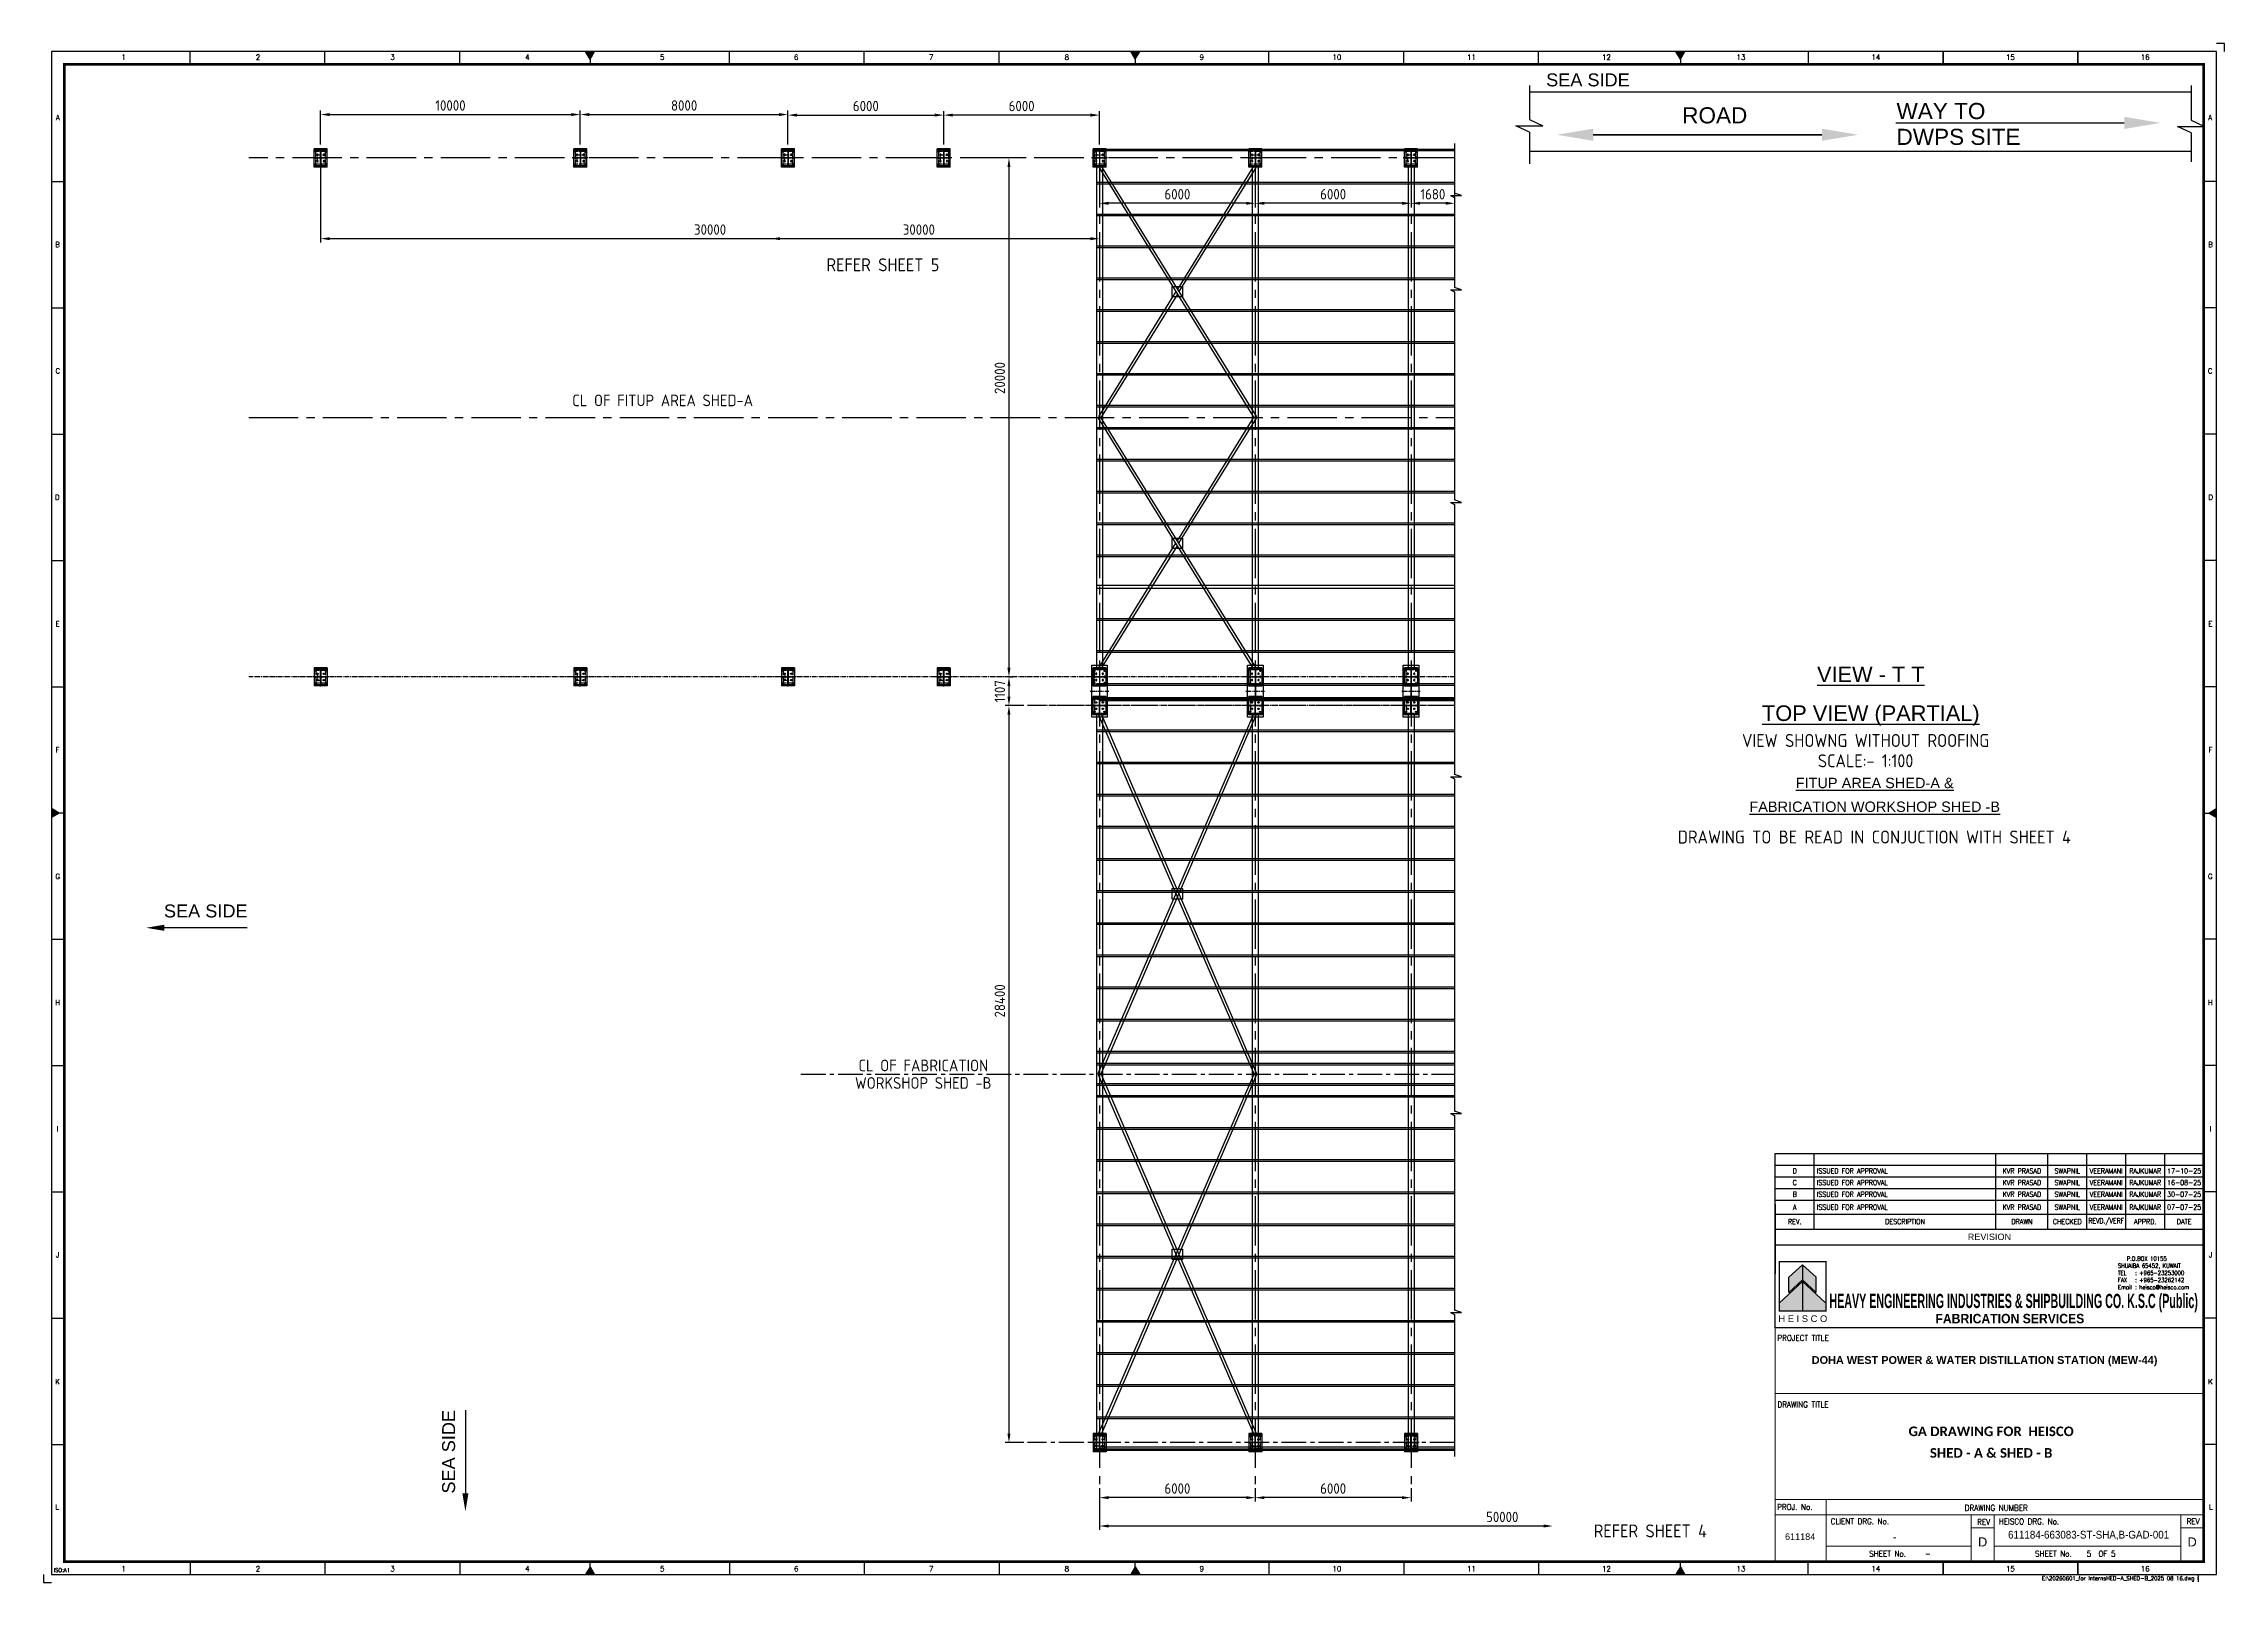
# Model space of a CAD drawing. Header units: millimetres. Extents: x -1055 to 11244, y -20673 to 2560.
# Drawn here: x 3060 to 3900, y 1967 to 2560 of the extents above; entities that cross this region are included whole.
import ezdxf
from ezdxf.enums import TextEntityAlignment as Align

# ---------------------------------------------------------------- set-up
doc = ezdxf.new("R2010")
doc.units = ezdxf.units.MM
doc.linetypes.add('CENTER2', pattern=[28.575, 19.05, -3.175, 3.175, -3.175])
for name, color, linetype in [('BORDER', 6, 'Continuous'), ('HEISCO', 7, 'Continuous'), ('MAIN-1', 7, 'Continuous'), ('MAIN-2', 7, 'Continuous'), ('TABLE', 4, 'Continuous')]:
    doc.layers.add(name, color=color, linetype=linetype)
doc.styles.add('ACISOTS', font='isocp.shx')
doc.styles.add('arial', font='arial.ttf')
doc.styles.add('HEISCO', font='ariblk.ttf')
doc.styles.add('HEISCO.', font='arial.ttf')
doc.styles.add('LOGO', font='ROMANS.SHX')
doc.styles.add('ROMANS', font='romans.shx', dxfattribs={"width": 0.8})
doc.styles.get("Standard").update_dxf_attribs({"font": 'arial.ttf'})
doc.dimstyles.new('ISO-25', dxfattribs={"dimtxt": 4, "dimasz": 3.5, "dimexe": 1.5, "dimexo": 1.5, "dimgap": 1.5, "dimtad": 1, "dimtxsty": 'Standard', "dimcen": 0, "dimadec": 0, "dimazin": 0, "dimtfac": 1, "dimtmove": 0, "dimatfit": 3, "dimfxl": 1, "dimarcsym": 0})

# ---------------------------------------------------------------- blocks, each defined once
blk = doc.blocks.new('A$7E9513BA22FF')
at = {"color": 4}
for p, q in [((0, 670), (0, 653)), ((0, 670), (228, 670)), ((0, 653), (94, 653)), ((0, 80), (94, 80)), ((0, 80), (0, 63)), ((0, 63), (228, 63)), ((108, 639), (108, 94)), ((120, 639), (120, 94)), ((134, 653), (228, 653)), ((134, 80), (228, 80)), ((228, 653), (228, 670)), ((228, 63), (228, 80))]:
    blk.add_line(p, q, dxfattribs=at)
at = {"color": 3, "linetype": 'CENTER2'}
blk.add_line((114, 733), (114, 0), dxfattribs=at)
at = {"color": 4, "extrusion": (0, 0, -1)}
for centre, start, end in [((-94, 639), 90, 180), ((-134, 639), 0, 90), ((-134, 94), 270, 0)]:
    blk.add_arc(centre, 14, start, end, dxfattribs=at)
at = {"color": 4}
blk.add_arc((94, 94), 14, 270, 0, dxfattribs=at)
blk = doc.blocks.new('*D28724')
at = {"color": 0, "lineweight": -2}
blk.add_line((3462.76, 2484.88), (3343.19, 2484.88), dxfattribs=at)
at = {"color": 0}
for points in [[(3343.19, 2485.46), (3343.19, 2484.3), (3339.69, 2484.88)], [(3462.76, 2484.3), (3462.76, 2485.46), (3466.26, 2484.88)]]:
    blk.add_solid(points, dxfattribs=at)
at = {"layer": 'Defpoints', "color": 0}
for p in [(3339.69, 2516), (3466.26, 2487.29), (3339.69, 2484.88)]:
    blk.add_point(p, dxfattribs=at)
at = {"color": 0, "insert": (3396.68, 2488.38), "char_height": 4, "attachment_point": 5, "style": 'ACISOTS'}
blk.add_mtext('30000', dxfattribs=at)
blk = doc.blocks.new('*D28725')
at = {"color": 0, "lineweight": -2}
for p, q in [((3526.26, 2003.43), (3526.26, 1998.22)), ((3582.76, 1999.72), (3529.76, 1999.72)), ((3586.26, 2003.43), (3586.26, 1998.22))]:
    blk.add_line(p, q, dxfattribs=at)
at = {"color": 0}
for points in [[(3529.76, 2000.3), (3529.76, 1999.13), (3526.26, 1999.72)], [(3582.76, 1999.13), (3582.76, 2000.3), (3586.26, 1999.72)]]:
    blk.add_solid(points, dxfattribs=at)
at = {"layer": 'Defpoints', "color": 0}
for p in [(3526.26, 2004.93), (3526.26, 1999.72), (3586.26, 2004.93)]:
    blk.add_point(p, dxfattribs=at)
at = {"color": 0, "insert": (3556.26, 2003.22), "char_height": 4, "attachment_point": 5, "style": 'ACISOTS'}
blk.add_mtext('6000', dxfattribs=at)
blk = doc.blocks.new('*D28726')
at = {"color": 0, "lineweight": -2}
for p, q in [((3466.26, 1999.76), (3466.26, 1998.22)), ((3522.76, 1999.72), (3469.76, 1999.72)), ((3526.26, 1999.76), (3526.26, 1998.22))]:
    blk.add_line(p, q, dxfattribs=at)
at = {"color": 0}
for points in [[(3469.76, 2000.3), (3469.76, 1999.13), (3466.26, 1999.72)], [(3522.76, 1999.13), (3522.76, 2000.3), (3526.26, 1999.72)]]:
    blk.add_solid(points, dxfattribs=at)
at = {"layer": 'Defpoints', "color": 0}
for p in [(3466.26, 2001.26), (3466.26, 1999.72), (3526.26, 2001.26)]:
    blk.add_point(p, dxfattribs=at)
at = {"color": 0, "insert": (3496.26, 2003.22), "char_height": 4, "attachment_point": 5, "style": 'ACISOTS'}
blk.add_mtext('6000', dxfattribs=at)
blk = doc.blocks.new('*D28727')
at = {"color": 0, "lineweight": -2}
for p, q in [((3435.41, 2516), (3429.87, 2516)), ((3431.37, 2512.5), (3431.37, 2319.5)), ((3429.87, 2316), (3429.87, 2316))]:
    blk.add_line(p, q, dxfattribs=at)
at = {"color": 0}
for points in [[(3431.96, 2512.5), (3430.79, 2512.5), (3431.37, 2516)], [(3430.79, 2319.5), (3431.96, 2319.5), (3431.37, 2316)]]:
    blk.add_solid(points, dxfattribs=at)
at = {"layer": 'Defpoints', "color": 0}
for p in [(3436.91, 2516), (3431.37, 2316), (3431.37, 2316)]:
    blk.add_point(p, dxfattribs=at)
at = {"color": 0, "insert": (3427.87, 2431.18), "char_height": 4, "attachment_point": 5, "rotation": 90, "style": 'ACISOTS'}
blk.add_mtext('20000', dxfattribs=at)
blk = doc.blocks.new('*D28728')
at = {"color": 0, "lineweight": -2}
for p, q in [((3437.08, 2304.93), (3429.87, 2304.93)), ((3431.37, 2301.43), (3431.37, 2024.43)), ((3437.08, 2020.93), (3429.87, 2020.93))]:
    blk.add_line(p, q, dxfattribs=at)
at = {"color": 0}
for points in [[(3431.96, 2301.43), (3430.79, 2301.43), (3431.37, 2304.93)], [(3430.79, 2024.43), (3431.96, 2024.43), (3431.37, 2020.93)]]:
    blk.add_solid(points, dxfattribs=at)
at = {"layer": 'Defpoints', "color": 0}
for p in [(3438.58, 2304.93), (3431.37, 2020.93), (3438.58, 2020.93)]:
    blk.add_point(p, dxfattribs=at)
at = {"color": 0, "insert": (3427.87, 2191.15), "char_height": 4, "attachment_point": 5, "rotation": 90, "style": 'ACISOTS'}
blk.add_mtext('28400', dxfattribs=at)
blk = doc.blocks.new('A$7E951EA3323288')
at = {"layer": 'MAIN-1'}
for p, q in [((1, 24), (0, 23)), ((0, 23), (1, 22)), ((2, 26), (1, 24)), ((1, 22), (2, 20)), ((3, 28), (2, 27)), ((2, 27), (2, 26)), ((2, 20), (2, 19)), ((2, 19), (3, 18)), ((4, 29), (3, 28)), ((3, 18), (4, 17)), ((5, 32), (4, 31)), ((4, 31), (4, 29)), ((4, 17), (4, 15)), ((4, 15), (5, 14)), ((6, 33), (5, 32)), ((5, 14), (6, 13)), ((7, 35), (6, 34)), ((6, 34), (6, 33)), ((6, 13), (6, 12)), ((6, 12), (7, 11)), ((8, 36), (7, 35)), ((7, 11), (8, 10)), ((9, 38), (8, 37)), ((8, 37), (8, 36)), ((8, 10), (8, 9)), ((8, 9), (9, 8)), ((10, 40), (9, 38)), ((9, 8), (10, 6)), ((11, 42), (10, 41)), ((10, 41), (10, 40)), ((10, 6), (10, 5)), ((10, 5), (11, 4)), ((12, 43), (11, 42)), ((11, 4), (12, 3)), ((13, 46), (12, 45)), ((12, 45), (12, 43)), ((12, 3), (12, 1)), ((12, 1), (13, 0)), ((15, 46), (13, 46)), ((13, 0), (15, 0)), ((16, 46), (15, 46)), ((15, 0), (16, 0)), ((18, 46), (16, 46)), ((16, 0), (18, 0)), ((19, 46), (18, 46)), ((18, 0), (19, 0)), ((21, 46), (19, 46)), ((19, 0), (21, 0)), ((22, 46), (21, 46)), ((21, 0), (22, 0)), ((23, 46), (22, 46)), ((22, 0), (23, 0)), ((25, 46), (23, 46)), ((23, 0), (25, 0)), ((26, 46), (25, 46)), ((25, 0), (26, 0)), ((27, 46), (26, 46)), ((26, 0), (27, 0)), ((29, 46), (27, 46)), ((27, 0), (29, 0)), ((30, 46), (29, 46)), ((29, 0), (30, 0)), ((31, 46), (30, 46)), ((30, 0), (31, 0)), ((32, 46), (31, 46)), ((31, 0), (32, 0)), ((34, 46), (32, 46)), ((32, 0), (34, 0)), ((35, 46), (34, 46)), ((34, 0), (35, 0)), ((37, 46), (35, 46)), ((35, 0), (37, 0)), ((38, 46), (37, 46)), ((37, 0), (38, 0)), ((40, 46), (38, 46)), ((38, 0), (40, 0)), ((41, 45), (40, 46)), ((40, 0), (41, 1)), ((41, 43), (41, 45)), ((42, 42), (41, 43)), ((41, 3), (42, 4)), ((41, 1), (41, 3)), ((43, 41), (42, 42)), ((42, 4), (43, 5)), ((44, 40), (43, 41)), ((43, 5), (44, 6)), ((44, 38), (44, 40)), ((45, 37), (44, 38)), ((44, 8), (45, 9)), ((44, 6), (44, 8)), ((46, 36), (45, 37)), ((45, 9), (46, 10)), ((46, 35), (46, 36)), ((47, 34), (46, 35)), ((46, 11), (47, 12)), ((46, 10), (46, 11)), ((47, 33), (47, 34)), ((48, 32), (47, 33)), ((47, 13), (48, 14)), ((47, 12), (47, 13)), ((49, 31), (48, 32)), ((48, 14), (49, 15)), ((49, 29), (49, 31)), ((50, 28), (49, 29)), ((49, 17), (50, 18)), ((49, 15), (49, 17)), ((51, 27), (50, 28)), ((50, 18), (51, 19)), ((52, 26), (51, 27)), ((51, 19), (52, 20)), ((52, 24), (52, 26)), ((53, 23), (52, 24)), ((52, 22), (53, 23)), ((52, 20), (52, 22))]:
    blk.add_line(p, q, dxfattribs=at)
for radius, start, end in [(21.2, 0, 180.00002), (21.2, 179.99998, 0), (15, 0, 180.00002), (15, 180.00002, 0), (13.1, 0, 180.00002), (13.1, 179.99998, 0)]:
    blk.add_arc((27, 23), radius, start, end, dxfattribs=at)
at = {"layer": 'MAIN-2'}
for p, q in [((0, 23), (0, 23)), ((13, 46), (13, 46)), ((13, 0), (13, 0)), ((40, 46), (40, 46)), ((40, 0), (40, 0)), ((53, 23), (53, 23))]:
    blk.add_line(p, q, dxfattribs=at)
for radius, start, end in [(21.2, 0, 180.00002), (21.2, 180.00002, 0), (15, 0, 180.00002), (15, 179.99998, 0)]:
    blk.add_arc((27, 23), radius, start, end, dxfattribs=at)
blk = doc.blocks.new('A$7E951EB4E342')
at = {"transparency": 33554687}
h = blk.add_hatch(dxfattribs=at)
h.set_pattern_fill('ANSI31', color=256)
h.set_pattern_definition([(45, (5043.9417, 781.7102), (-2.245064, 2.245064), [])])
h.paths.add_polyline_path([(8, 49.4), (6.3, 49.4), (6.3, 38), (16.7, 38), (16.7, 38.5), (9.4, 38.5, -0.414214), (8, 39.9)])
h.paths.add_polyline_path([(6.3, 26.6), (8, 26.6), (8, 36, -0.414214), (9.4, 37.4), (16.7, 37.4), (16.7, 38), (6.3, 38)])
h.paths.add_polyline_path([(26.7, 38.5), (16.7, 38.5), (16.7, 38), (26.7, 38)])
h.paths.add_polyline_path([(16.7, 37.4), (26.7, 37.4), (26.7, 38), (16.7, 38)])
h.paths.add_polyline_path([(35.9, 38.5), (26.7, 38.5), (26.7, 38), (36.7, 38), (36.7, 38.5)])
h.paths.add_polyline_path([(26.7, 37.4), (35.9, 37.4), (36.7, 37.4), (36.7, 38), (26.7, 38)])
h.paths.add_polyline_path([(37.5, 38.5), (36.7, 38.5), (36.7, 38), (46.7, 38), (46.7, 38.5)])
h.paths.add_polyline_path([(36.7, 37.4), (37.5, 37.4), (46.7, 37.4), (46.7, 38), (36.7, 38)])
h.paths.add_polyline_path([(56.7, 38.5), (46.7, 38.5), (46.7, 38), (56.7, 38)])
h.paths.add_polyline_path([(46.7, 37.4), (56.7, 37.4), (56.7, 38), (46.7, 38)])
h.paths.add_polyline_path([(63.9, 38.5), (56.7, 38.5), (56.7, 38), (67, 38), (67, 49.4), (65.3, 49.4), (65.3, 39.9, -0.414214)])
h.paths.add_polyline_path([(65.3, 26.6), (67, 26.6), (67, 38), (56.7, 38), (56.7, 37.4), (63.9, 37.4, -0.414214), (65.3, 36)])
h.paths.add_polyline_path([(2.9, 7.8), (11.4, 7.8), (11.4, 0), (2.9, 0)], flags=9)
h.paths.add_polyline_path([(17.4, 7.8), (25.9, 7.8), (25.9, 0.2), (17.4, 0.2)], flags=9)
for p, q in [((1.7, 63), (1.7, 13)), ((71.7, 63), (1.7, 63)), ((71.7, 13), (1.7, 13)), ((4.7, 63), (4.7, 13)), ((6.3, 63), (6.3, 13)), ((35.9, 52), (35.9, 38.5)), ((37.5, 52), (35.9, 52)), ((35.9, 37.4), (35.9, 24)), ((37.5, 24), (35.9, 24)), ((37.5, 52), (37.5, 38.5)), ((37.5, 37.4), (37.5, 24)), ((67, 63), (67, 13)), ((68.6, 63), (68.6, 13)), ((71.7, 63), (71.7, 13))]:
    blk.add_line(p, q)
at = {"color": 3, "linetype": 'CENTER2'}
for p, q in [((63.6, 57), (9.7, 57)), ((63.6, 19), (9.7, 19)), ((12.3, 59), (12.3, 17)), ((27.1, 50.5), (21.9, 50.5)), ((51.4, 25.5), (21.9, 25.5)), ((24.5, 22.4), (24.5, 53.6)), ((39.3, 57), (34.1, 57)), ((39.3, 19), (34.1, 19)), ((36.7, 68.8), (36.7, 7.2)), ((46.2, 50.5), (51.4, 50.5)), ((46.2, 25.5), (51.4, 25.5)), ((48.8, 47.9), (48.8, 53.1)), ((48.8, 22.9), (48.8, 28.1)), ((58.4, 57), (63.6, 57)), ((58.4, 19), (63.6, 19)), ((61, 59), (61, 17))]:
    blk.add_line(p, q, dxfattribs=at)
for centre in [(12.3, 57), (12.3, 19), (24.5, 50.5), (24.5, 25.5), (36.7, 57), (36.7, 19), (48.8, 50.5), (48.8, 25.5), (61, 57), (61, 19)]:
    blk.add_circle(centre, 1.65)
at = {"xscale": 0.1, "yscale": 0.1, "zscale": 0.1, "rotation": 90}
blk.add_blockref('A$7E9513BA22FF', (73.3, 26.6), dxfattribs=at)
at = {"xscale": 0.1, "yscale": 0.1, "zscale": 0.1}
for p in [(9.6, 54.7), (9.6, 16.7), (21.8, 48.2), (21.8, 23.2), (34, 54.7), (34, 16.7), (46.2, 48.2), (46.2, 23.2), (58.3, 54.7), (58.3, 16.7)]:
    blk.add_blockref('A$7E951EA3323288', p, dxfattribs=at)
blk = doc.blocks.new('A$7E951EC212A2CA')
at = {"color": 3, "linetype": 'CENTER2'}
for p, q in [((0, 35.8), (211.6, 35.8)), ((105.8, 0), (105.8, 71.6))]:
    blk.add_line(p, q, dxfattribs=at)
blk.add_line((5.8, 65.8), (205.8, 65.8))
at = {"color": 6}
blk.add_line((205.8, 65.8), (205.8, 5.8), dxfattribs=at)
blk.add_lwpolyline([(205.8, 5.8), (5.8, 5.8), (5.8, 65.8), (205.8, 65.8)], close=True, dxfattribs=at)
blk = doc.blocks.new('A$7E951EC24B142')
for p, q in [((15.5, 60.8), (85.5, 60.8)), ((15.5, 60.8), (15.5, 10.8)), ((85.5, 10.8), (15.5, 10.8)), ((18.5, 10.8), (18.5, 60.8)), ((20.1, 10.8), (20.1, 60.8)), ((49.7, 49.8), (49.7, 36.4)), ((51.3, 49.8), (49.7, 49.8)), ((49.7, 35.2), (49.7, 21.8)), ((51.3, 21.8), (49.7, 21.8)), ((51.3, 49.8), (51.3, 36.4)), ((51.3, 35.2), (51.3, 21.8)), ((80.8, 10.8), (80.8, 60.8)), ((82.4, 10.8), (82.4, 60.8)), ((85.5, 60.8), (85.5, 10.8)), ((126.2, 60.8), (126.2, 10.8)), ((126.2, 60.8), (196.2, 60.8)), ((196.2, 10.8), (126.2, 10.8)), ((129.2, 10.8), (129.2, 60.8)), ((130.8, 10.8), (130.8, 60.8)), ((160.4, 49.8), (160.4, 36.4)), ((162, 49.8), (160.4, 49.8)), ((160.4, 35.2), (160.4, 21.8)), ((162, 21.8), (160.4, 21.8)), ((162, 49.8), (162, 36.4)), ((162, 35.2), (162, 21.8)), ((191.5, 10.8), (191.5, 60.8)), ((193.1, 10.8), (193.1, 60.8)), ((196.2, 60.8), (196.2, 10.8))]:
    blk.add_line(p, q)
at = {"color": 3, "linetype": 'CENTER2'}
for p, q in [((77.4, 16.8), (23.5, 16.8)), ((40.9, 48.3), (35.7, 48.3)), ((53.1, 54.8), (47.9, 54.8)), ((53.1, 16.8), (47.9, 16.8)), ((50.5, 66.6), (50.5, 5)), ((60, 48.3), (65.2, 48.3)), ((60, 23.3), (65.2, 23.3)), ((62.6, 45.7), (62.6, 50.9)), ((62.6, 20.7), (62.6, 25.9)), ((72.2, 54.8), (77.4, 54.8)), ((72.2, 16.8), (77.4, 16.8)), ((139.4, 54.8), (134.2, 54.8)), ((139.4, 16.8), (134.2, 16.8)), ((134.2, 16.8), (188.1, 16.8)), ((151.6, 48.3), (146.4, 48.3)), ((151.6, 23.3), (146.4, 23.3)), ((149, 45.7), (149, 50.9)), ((149, 20.7), (149, 25.9)), ((158.6, 54.8), (163.8, 54.8)), ((158.6, 16.8), (163.8, 16.8)), ((161.2, 66.6), (161.2, 5)), ((170.7, 48.3), (175.9, 48.3))]:
    blk.add_line(p, q, dxfattribs=at)
for centre in [(26.1, 54.8), (26.1, 16.8), (38.3, 48.3), (38.3, 23.3), (50.5, 54.8), (50.5, 16.8), (62.6, 48.3), (62.6, 23.3), (74.8, 54.8), (74.8, 16.8), (136.8, 54.8), (136.8, 16.8), (149, 48.3), (149, 23.3), (161.2, 54.8), (161.2, 16.8), (173.3, 48.3), (173.3, 23.3), (185.5, 54.8), (185.5, 16.8)]:
    blk.add_circle(centre, 1.65)
blk.add_blockref('A$7E951EC212A2CA', (0, 0))
at = {"yscale": 0.1, "zscale": 0.1}
for p, xscale, rotation in [((87.1, 24.4), 0.1, 90), ((124.5, 24.4), -0.1, 270)]:
    blk.add_blockref('A$7E9513BA22FF', p, dxfattribs=dict(at, xscale=xscale, rotation=rotation))
for p, xscale in [((23.5, 52.5), 0.1), ((23.5, 14.5), 0.1), ((35.6, 46), 0.1), ((35.6, 21), 0.1), ((47.8, 52.5), 0.1), ((47.8, 14.5), 0.1), ((60, 46), 0.1), ((60, 21), 0.1), ((72.2, 52.5), 0.1), ((72.2, 14.5), 0.1), ((139.5, 52.5), -0.1), ((139.5, 14.5), -0.1), ((151.6, 46), -0.1), ((151.6, 21), -0.1), ((163.8, 52.5), -0.1), ((163.8, 14.5), -0.1), ((176, 46), -0.1), ((176, 21), -0.1), ((188.2, 52.5), -0.1), ((188.2, 14.5), -0.1)]:
    blk.add_blockref('A$7E951EA3323288', p, dxfattribs=dict(at, xscale=xscale))
blk = doc.blocks.new('*D28729')
at = {"color": 0, "lineweight": -2}
for p, q in [((3586.26, 2510.83), (3586.26, 2497.01)), ((3603.06, 2510.88), (3603.06, 2497.01)), ((3599.56, 2498.51), (3589.76, 2498.51))]:
    blk.add_line(p, q, dxfattribs=at)
at = {"color": 0}
for points in [[(3589.76, 2499.1), (3589.76, 2497.93), (3586.26, 2498.51)], [(3599.56, 2497.93), (3599.56, 2499.1), (3603.06, 2498.51)]]:
    blk.add_solid(points, dxfattribs=at)
at = {"layer": 'Defpoints', "color": 0}
for p in [(3586.26, 2512.33), (3603.06, 2512.38), (3586.26, 2498.51)]:
    blk.add_point(p, dxfattribs=at)
at = {"color": 0, "insert": (3594.66, 2502.01), "char_height": 4, "attachment_point": 5, "style": 'ACISOTS'}
blk.add_mtext('1680', dxfattribs=at)
blk = doc.blocks.new('*D28730')
at = {"color": 0, "lineweight": -2}
for p, q in [((3526.26, 2510.83), (3526.26, 2497.01)), ((3586.26, 2511), (3586.26, 2497.01)), ((3582.76, 2498.51), (3529.76, 2498.51))]:
    blk.add_line(p, q, dxfattribs=at)
at = {"color": 0}
for points in [[(3529.76, 2499.1), (3529.76, 2497.93), (3526.26, 2498.51)], [(3582.76, 2497.93), (3582.76, 2499.1), (3586.26, 2498.51)]]:
    blk.add_solid(points, dxfattribs=at)
at = {"layer": 'Defpoints', "color": 0}
for p in [(3526.26, 2512.33), (3586.26, 2512.5), (3526.26, 2498.51)]:
    blk.add_point(p, dxfattribs=at)
at = {"color": 0, "insert": (3556.26, 2502.01), "char_height": 4, "attachment_point": 5, "style": 'ACISOTS'}
blk.add_mtext('6000', dxfattribs=at)
blk = doc.blocks.new('*D28731')
at = {"color": 0, "lineweight": -2}
for p, q in [((3526.26, 2511), (3526.26, 2497.01)), ((3466.26, 2497.94), (3466.26, 2497.01)), ((3522.76, 2498.51), (3469.76, 2498.51))]:
    blk.add_line(p, q, dxfattribs=at)
at = {"color": 0}
for points in [[(3469.76, 2499.1), (3469.76, 2497.93), (3466.26, 2498.51)], [(3522.76, 2497.93), (3522.76, 2499.1), (3526.26, 2498.51)]]:
    blk.add_solid(points, dxfattribs=at)
at = {"layer": 'Defpoints', "color": 0}
for p in [(3526.26, 2512.5), (3466.26, 2499.44), (3466.26, 2498.51)]:
    blk.add_point(p, dxfattribs=at)
at = {"color": 0, "insert": (3496.26, 2502.01), "char_height": 4, "attachment_point": 5, "style": 'ACISOTS'}
blk.add_mtext('6000', dxfattribs=at)
blk = doc.blocks.new('*D28732')
at = {"color": 0, "lineweight": -2}
for p, q in [((3431.31, 2316), (3432.87, 2316)), ((3431.37, 2312.5), (3431.37, 2308.43)), ((3437.08, 2304.93), (3429.87, 2304.93))]:
    blk.add_line(p, q, dxfattribs=at)
at = {"color": 0}
for points in [[(3431.96, 2312.5), (3430.79, 2312.5), (3431.37, 2316)], [(3430.79, 2308.43), (3431.96, 2308.43), (3431.37, 2304.93)]]:
    blk.add_solid(points, dxfattribs=at)
at = {"layer": 'Defpoints', "color": 0}
for p in [(3429.81, 2316), (3431.37, 2304.93), (3438.58, 2304.93)]:
    blk.add_point(p, dxfattribs=at)
at = {"color": 0, "insert": (3427.87, 2310.46), "char_height": 4, "attachment_point": 5, "rotation": 90, "style": 'ACISOTS'}
blk.add_mtext('1107', dxfattribs=at)
blk = doc.blocks.new('*D28757')
at = {"color": 0, "lineweight": -2}
for p, q in [((3166.26, 2514.5), (3166.26, 2483.38)), ((3462.76, 2484.88), (3169.76, 2484.88))]:
    blk.add_line(p, q, dxfattribs=at)
at = {"color": 0}
for points in [[(3169.76, 2485.46), (3169.76, 2484.3), (3166.26, 2484.88)], [(3462.76, 2484.3), (3462.76, 2485.46), (3466.26, 2484.88)]]:
    blk.add_solid(points, dxfattribs=at)
at = {"layer": 'Defpoints', "color": 0}
for p in [(3166.26, 2516), (3466.26, 2516), (3166.26, 2484.88)]:
    blk.add_point(p, dxfattribs=at)
at = {"color": 0, "insert": (3316.26, 2488.38), "char_height": 4, "attachment_point": 5, "style": 'ACISOTS'}
blk.add_mtext('30000', dxfattribs=at)
blk = doc.blocks.new('*D28758')
at = {"color": 0, "lineweight": -2}
for p, q in [((3466.26, 2003.43), (3466.26, 1987.28)), ((3637.39, 1988.78), (3469.76, 1988.78))]:
    blk.add_line(p, q, dxfattribs=at)
at = {"color": 0}
for points in [[(3469.76, 1989.37), (3469.76, 1988.2), (3466.26, 1988.78)], [(3637.39, 1988.2), (3637.39, 1989.37), (3640.89, 1988.78)]]:
    blk.add_solid(points, dxfattribs=at)
at = {"layer": 'Defpoints', "color": 0}
for p in [(3466.26, 2004.93), (3640.89, 2001.26), (3466.26, 1988.78)]:
    blk.add_point(p, dxfattribs=at)
at = {"color": 0, "insert": (3621.38, 1992.28), "char_height": 4, "attachment_point": 5, "style": 'ACISOTS'}
blk.add_mtext('50000', dxfattribs=at)
blk = doc.blocks.new('*D28759')
at = {"color": 0, "lineweight": -2}
for p, q in [((3166.26, 2521.16), (3166.26, 2534.21)), ((3169.76, 2532.71), (3262.76, 2532.71)), ((3266.26, 2521.16), (3266.26, 2534.21))]:
    blk.add_line(p, q, dxfattribs=at)
at = {"color": 0}
for points in [[(3169.76, 2533.29), (3169.76, 2532.13), (3166.26, 2532.71)], [(3262.76, 2532.13), (3262.76, 2533.29), (3266.26, 2532.71)]]:
    blk.add_solid(points, dxfattribs=at)
at = {"layer": 'Defpoints', "color": 0}
for p in [(3266.26, 2532.71), (3166.26, 2519.66), (3266.26, 2519.66)]:
    blk.add_point(p, dxfattribs=at)
at = {"color": 0, "insert": (3216.26, 2536.21), "char_height": 4, "attachment_point": 5, "style": 'ACISOTS'}
blk.add_mtext('10000', dxfattribs=at)
blk = doc.blocks.new('*D28760')
at = {"color": 0, "lineweight": -2}
for p, q in [((3266.26, 2521.16), (3266.26, 2534.21)), ((3269.76, 2532.71), (3342.76, 2532.71)), ((3346.26, 2521.16), (3346.26, 2534.21))]:
    blk.add_line(p, q, dxfattribs=at)
at = {"color": 0}
for points in [[(3269.76, 2533.29), (3269.76, 2532.13), (3266.26, 2532.71)], [(3342.76, 2532.13), (3342.76, 2533.29), (3346.26, 2532.71)]]:
    blk.add_solid(points, dxfattribs=at)
at = {"layer": 'Defpoints', "color": 0}
for p in [(3346.26, 2532.71), (3266.26, 2519.66), (3346.26, 2519.66)]:
    blk.add_point(p, dxfattribs=at)
at = {"color": 0, "insert": (3306.26, 2536.21), "char_height": 4, "attachment_point": 5, "style": 'ACISOTS'}
blk.add_mtext('8000', dxfattribs=at)
blk = doc.blocks.new('*D28761')
at = {"color": 0, "lineweight": -2}
for p, q in [((3346.26, 2521.16), (3346.26, 2534)), ((3349.76, 2532.5), (3402.76, 2532.5)), ((3406.26, 2521.16), (3406.26, 2534))]:
    blk.add_line(p, q, dxfattribs=at)
at = {"color": 0}
for points in [[(3349.76, 2533.08), (3349.76, 2531.91), (3346.26, 2532.5)], [(3402.76, 2531.91), (3402.76, 2533.08), (3406.26, 2532.5)]]:
    blk.add_solid(points, dxfattribs=at)
at = {"layer": 'Defpoints', "color": 0}
for p in [(3406.26, 2532.5), (3346.26, 2519.66), (3406.26, 2519.66)]:
    blk.add_point(p, dxfattribs=at)
at = {"color": 0, "insert": (3376.26, 2536), "char_height": 4, "attachment_point": 5, "style": 'ACISOTS'}
blk.add_mtext('6000', dxfattribs=at)
blk = doc.blocks.new('*D28762')
at = {"color": 0, "lineweight": -2}
for p, q in [((3406.26, 2521.16), (3406.26, 2534)), ((3462.76, 2532.5), (3409.76, 2532.5)), ((3466.26, 2521.16), (3466.26, 2534))]:
    blk.add_line(p, q, dxfattribs=at)
at = {"color": 0}
for points in [[(3409.76, 2533.08), (3409.76, 2531.91), (3406.26, 2532.5)], [(3462.76, 2531.91), (3462.76, 2533.08), (3466.26, 2532.5)]]:
    blk.add_solid(points, dxfattribs=at)
at = {"layer": 'Defpoints', "color": 0}
for p in [(3406.26, 2532.5), (3406.26, 2519.66), (3466.26, 2519.66)]:
    blk.add_point(p, dxfattribs=at)
at = {"color": 0, "insert": (3436.26, 2536), "char_height": 4, "attachment_point": 5, "style": 'ACISOTS'}
blk.add_mtext('6000', dxfattribs=at)
blk = doc.blocks.new('A$7E96AD131B215')
blk.add_line((0, 1.17), (31.98, 1.17))
blk.add_solid([(31.98, 0), (31.98, 2.33), (38.98, 1.17)])
blk = doc.blocks.new('A$7E96AE2D43B4')
blk.add_line((2.33, 0), (2.33, 88.02))
blk.add_solid([(4.67, 88.02), (0, 88.02), (2.33, 102.02)])
blk = doc.blocks.new('A$7E96AE352B6D')
blk.add_blockref('A$7E96AE2D43B4', (8.37, 14))
at = {"xscale": -1, "rotation": 180}
blk.add_blockref('A$7E96AE2D43B4', (8.37, 102.02), dxfattribs=at)
at = {"color": 130}
blk.add_text('ROAD', height=6.216, rotation=90, dxfattribs=at).set_placement((3.22, 48.23), align=Align.MIDDLE_LEFT)
blk = doc.blocks.new('A1B')
at = {"layer": 'BORDER', "color": 1}
for p, q in [((56.44, 585), (56.44, 590)), ((56.44, 585), (56.44, 590)), ((108.38, 585), (108.38, 590)), ((108.38, 585), (108.38, 590)), ((160.31, 585), (160.31, 590)), ((160.31, 585), (160.31, 590)), ((264.19, 585), (264.19, 590)), ((316.12, 585), (316.12, 590)), ((368.06, 585), (368.06, 590)), ((471.94, 585), (471.94, 590)), ((523.88, 585), (523.88, 590)), ((575.81, 585), (575.81, 590)), ((679.69, 590), (679.69, 585)), ((731.63, 590), (731.63, 585)), ((731.63, 585), (731.63, 590)), ((731.63, 590), (731.63, 585)), ((783.56, 590), (783.56, 585)), ((783.56, 585), (783.56, 590)), ((3, 539.83), (8, 539.83)), ((837, 539.83), (832, 539.83)), ((3, 491.17), (8, 491.17)), ((837, 491.17), (832, 491.17)), ((3, 442.5), (8, 442.5)), ((837, 442.5), (832, 442.5)), ((3, 393.84), (8, 393.84)), ((837, 393.84), (832, 393.84)), ((3, 345.17), (8, 345.17)), ((837, 345.17), (832, 345.17)), ((3, 247.84), (8, 247.84)), ((837, 247.84), (832, 247.84)), ((3, 199.17), (8, 199.17)), ((837, 199.17), (832, 199.17)), ((3, 150.51), (8, 150.51)), ((837, 150.51), (832, 150.51)), ((3, 101.84), (8, 101.84)), ((837, 101.84), (832, 101.84)), ((3, 53.17), (8, 53.17)), ((837, 53.17), (832, 53.17)), ((56.44, 8), (56.44, 3)), ((108.38, 8), (108.38, 3)), ((160.31, 8), (160.31, 3)), ((264.19, 8), (264.19, 3)), ((316.12, 8), (316.12, 3)), ((368.06, 8), (368.06, 3)), ((471.94, 8), (471.94, 3)), ((523.88, 8), (523.88, 3)), ((575.81, 8), (575.81, 3)), ((679.69, 3), (679.69, 8)), ((731.63, 3), (731.63, 8)), ((731.63, 8), (731.63, 3)), ((731.63, 3), (731.63, 8)), ((783.56, 3), (783.56, 8)), ((783.56, 8), (783.56, 3))]:
    blk.add_line(p, q, dxfattribs=at)
at = {"layer": 'BORDER'}
for p, q in [((210.5, 587), (208.77, 590)), ((210.5, 590), (210.5, 585)), ((210.5, 587), (212.23, 590)), ((420.5, 587), (418.77, 590)), ((420.5, 590), (420.5, 585)), ((420.5, 587), (422.23, 590)), ((630.5, 587), (628.77, 590)), ((630.5, 590), (630.5, 585)), ((630.5, 587), (632.23, 590)), ((210.5, 588), (210.5, 585)), ((210.5, 588), (210.5, 585)), ((420.5, 588), (420.5, 585)), ((6, 296.5), (3, 298.23)), ((8, 296.5), (3, 296.5)), ((6, 296.5), (3, 294.77)), ((832, 296.5), (837, 296.5)), ((834, 296.5), (837, 298.23)), ((834, 296.5), (837, 294.77)), ((210.5, 6), (208.77, 3)), ((210.5, 5), (210.5, 8)), ((210.5, 5), (210.5, 8)), ((210.5, 3), (210.5, 8)), ((210.5, 6), (212.23, 3)), ((420.5, 6), (418.77, 3)), ((420.5, 5), (420.5, 8)), ((420.5, 3), (420.5, 8)), ((420.5, 6), (422.23, 3)), ((630.5, 6), (628.77, 3)), ((630.5, 3), (630.5, 8)), ((630.5, 6), (632.23, 3))]:
    blk.add_line(p, q, dxfattribs=at)
blk.add_lwpolyline([(837, 3), (837, 590), (3, 590), (3, 3)], close=True, dxfattribs=at)
at = {"layer": 'BORDER', "color": 1}
for points in [[(840, 590), (840, 593), (837, 593)], [(0, 3), (0, 0), (3, 0)]]:
    blk.add_lwpolyline(points, dxfattribs=at)
at = {"layer": 'BORDER', "const_width": 1}
blk.add_lwpolyline([(8, 8), (832, 8), (832, 585), (8, 585)], close=True, dxfattribs=at)
at = {"layer": 'BORDER'}
for points in [[(212.23, 590), (208.77, 590), (210.5, 587)], [(422.23, 590), (418.77, 590), (420.5, 587)], [(632.23, 590), (628.77, 590), (630.5, 587)], [(3, 298.23), (3, 294.77), (6, 296.5)], [(837, 298.23), (837, 294.77), (834, 296.5)], [(212.23, 3), (208.77, 3), (210.5, 6)], [(422.23, 3), (418.77, 3), (420.5, 6)], [(632.23, 3), (628.77, 3), (630.5, 6)]]:
    blk.add_solid(points, dxfattribs=at)
at = {"color": 11, "insert": (830.38, 1.34), "char_height": 1.5, "width": 401.355, "attachment_point": 6, "style": 'ROMANS'}
blk.add_mtext('{\\W1;\\C1;E:\\20260601_for Interns\\SHED-A_SHED-B_2025 08 16.dwg }', dxfattribs=at)
at = {"layer": 'BORDER', "color": 1, "style": 'ROMANS'}
for s, height, p in [('1', 2, (30.81, 586.75)), ('2', 2, (82.56, 586.75)), ('3', 2, (134.41, 586.75)), ('4', 2, (186.37, 586.75)), ('5', 2, (238.32, 586.75)), ('6', 2, (289.89, 586.75)), ('7', 2, (341.88, 586.75)), ('8', 2, (394.13, 586.75)), ('9', 2, (446.1, 586.75)), ('10', 2, (498.13, 586.75)), ('11', 2, (549.97, 586.75)), ('12', 2, (601.96, 586.75)), ('13', 2, (653.79, 586.75)), ('14', 2, (705.77, 586.75)), ('15', 2, (757.56, 586.75)), ('16', 2, (809.48, 586.75)), ('A', 2, (5.48, 563.52)), ('A', 2, (834.52, 563.52)), ('B', 2, (5.35, 514.55)), ('B', 2, (834.65, 514.55)), ('C', 2, (5.49, 465.84)), ('C', 2, (834.51, 465.84)), ('D', 2, (5.25, 417.17)), ('D', 2, (834.75, 417.17)), ('E', 2, (5.39, 368.4)), ('E', 2, (834.61, 368.4)), ('F', 2, (5.34, 319.81)), ('F', 2, (834.66, 319.81)), ('G', 2, (5.44, 271.07)), ('G', 2, (834.56, 271.07)), ('H', 2, (5.43, 222.46)), ('H', 2, (834.57, 222.46)), ('I', 2, (5.31, 173.82)), ('I', 2, (834.69, 173.82)), ('J', 2, (5.33, 125.23)), ('J', 2, (834.67, 125.23)), ('K', 2, (5.38, 76.36)), ('K', 2, (834.62, 76.36)), ('L', 2, (5.2, 28.07)), ('L', 2, (834.8, 28.07)), ('ISO:A1', 1.5, (7.03, 4)), ('1', 2, (30.81, 4.25)), ('2', 2, (82.56, 4.25)), ('3', 2, (134.41, 4.25)), ('4', 2, (186.37, 4.25)), ('5', 2, (238.32, 4.25)), ('6', 2, (289.89, 4.25)), ('7', 2, (341.88, 4.25)), ('8', 2, (394.13, 4.25)), ('9', 2, (446.1, 4.25)), ('10', 2, (498.13, 4.25)), ('11', 2, (549.97, 4.25)), ('12', 2, (601.96, 4.25)), ('13', 2, (653.79, 4.25)), ('14', 2, (705.77, 4.25)), ('15', 2, (757.56, 4.25)), ('16', 2, (809.48, 4.25))]:
    blk.add_text(s, height=height, dxfattribs=at).set_placement(p, align=Align.CENTER)
blk = doc.blocks.new('*T29011')
at = {"layer": 'TABLE', "color": 4}
for p, q in [((0, 35.16), (165, 35.16)), ((0, 0), (0, 35.16)), ((15, 6), (15, 35.16)), ((85, 6), (85, 35.16)), ((105, 6), (105, 35.16)), ((120, 6), (120, 35.16)), ((135, 6), (135, 35.16)), ((150, 6), (150, 35.16)), ((165, 0), (165, 35.16)), ((0, 11.77), (165, 11.77)), ((0, 6), (15, 6)), ((0, 0), (165, 0))]:
    blk.add_line(p, q, dxfattribs=at)
at = {"layer": 'TABLE', "color": 8}
for p, q in [((0, 30.66), (165, 30.66)), ((0, 26.16), (165, 26.16)), ((0, 21.66), (165, 21.66)), ((0, 17.16), (165, 17.16))]:
    blk.add_line(p, q, dxfattribs=at)
at = {"layer": 'TABLE', "color": 0, "lineweight": -2}
blk.add_line((15, 6), (165, 6), dxfattribs=at)
at = {"layer": 'TABLE', "color": 7}
for s, insert, char_height, width, attachment_point, style in [('D', (7.5, 28.41), 2, 13, 5, 'ROMANS'), ('ISSUED FOR APPROVAL', (16, 28.41), 2, 68, 4, 'ROMANS'), ('KVR PRASAD', (95, 28.41), 2, 18, 5, 'ROMANS'), ('SWAPNIL', (112.5, 28.41), 2, 13, 5, 'ROMANS'), ('VEERAMANI', (127.5, 28.41), 2, 13, 5, 'ROMANS'), ('RAJKUMAR', (142.5, 28.41), 2, 13, 5, 'ROMANS'), ('17-10-25', (157.5, 28.41), 2, 13, 5, 'ROMANS'), ('C', (7.5, 23.91), 2, 13, 5, 'ROMANS'), ('B', (7.5, 19.41), 2, 13, 5, 'ROMANS'), ('ISSUED FOR APPROVAL', (16, 23.91), 2, 68, 4, 'ROMANS'), ('ISSUED FOR APPROVAL', (16, 19.41), 2, 68, 4, 'ROMANS'), ('KVR PRASAD', (95, 23.91), 2, 18, 5, 'ROMANS'), ('KVR PRASAD', (95, 19.41), 2, 18, 5, 'ROMANS'), ('SWAPNIL', (112.5, 23.91), 2, 13, 5, 'ROMANS'), ('SWAPNIL', (112.5, 19.41), 2, 13, 5, 'ROMANS'), ('VEERAMANI', (127.5, 23.91), 2, 13, 5, 'ROMANS'), ('VEERAMANI', (127.5, 19.41), 2, 13, 5, 'ROMANS'), ('RAJKUMAR', (142.5, 23.91), 2, 13, 5, 'ROMANS'), ('RAJKUMAR', (142.5, 19.41), 2, 13, 5, 'ROMANS'), ('30-07-25', (157.5, 19.41), 2, 13, 5, 'ROMANS'), ('16-08-25', (157.5, 23.91), 2, 13, 5, 'ROMANS'), ('{\\W0.9;REV.}', (7.5, 8.89), 2, 13, 5, 'ROMANS'), ('{\\W0.9;DESCRIPTION}', (50, 8.89), 2, 68, 5, 'ROMANS'), ('{\\W0.9;DRAWN}', (95, 8.89), 2, 18, 5, 'ROMANS'), ('{\\W0.9;CHECKED}', (112.5, 8.89), 2, 13, 5, 'ROMANS'), ('{\\W0.7;REVD./VERF}', (127.5, 8.89), 2, 13, 5, 'ROMANS'), ('{\\W0.9;APPRD.}', (142.5, 8.89), 2, 13, 5, 'ROMANS'), ('{\\W0.9;DATE}', (157.5, 8.89), 2, 13, 5, 'ROMANS'), ('{\\C7;REVISION}', (82.5, 3), 2.5, 163, 5, 'arial')]:
    blk.add_mtext(s, dxfattribs=dict(at, insert=insert, char_height=char_height, width=width, attachment_point=attachment_point, style=style))
at = {"layer": 'TABLE', "color": 3, "char_height": 2, "style": 'ROMANS'}
for s, insert, width, attachment_point in [('A', (7.5, 14.46), 13, 5), ('ISSUED FOR APPROVAL', (16, 14.46), 68, 4), ('KVR PRASAD', (95, 14.46), 18, 5), ('SWAPNIL', (112.5, 14.46), 13, 5), ('VEERAMANI', (127.5, 14.46), 13, 5), ('RAJKUMAR', (142.5, 14.46), 13, 5), ('07-07-25', (157.5, 14.46), 13, 5)]:
    blk.add_mtext(s, dxfattribs=dict(at, insert=insert, width=width, attachment_point=attachment_point))
blk = doc.blocks.new('A$C61D9601B')
at = {"layer": 'HEISCO'}
for color, points in [(34, [(5.84, -8.9), (5.84, -15.38), (11.66, -10.02), (11.66, -3.54)]), (40, [(11.66, -3.54), (11.66, -10.02), (17.48, -15.38), (17.48, -8.9)]), (142, [(1.66, -19.99), (1.66, -23.3), (11.66, -23.3), (11.66, -10.78)]), (138, [(11.66, -10.78), (11.66, -23.3), (21.66, -23.3), (21.66, -19.99)])]:
    blk.add_hatch(color=color, dxfattribs=at).paths.add_polyline_path(points)
blk.add_line((11.66, -10.78), (11.66, -23.3))
blk.add_line((11.66, -10.78), (11.66, -23.3))
at = {"layer": 'HEISCO', "color": 142, "true_color": 0x00a8e1}
blk.add_line((11.66, -10.78), (1.66, -19.99), dxfattribs=at)
at = {"layer": 'HEISCO', "color": 138, "true_color": 0x004961}
for q in [(11.66, -23.3), (21.38, -19.73), (11.66, -23.3)]:
    blk.add_line((11.66, -10.78), q, dxfattribs=at)
at = {"layer": 'HEISCO', "color": 142, "true_color": 0x00a8e1, "const_width": 0.559}
blk.add_lwpolyline([(21.66, -23.3), (21.66, -2.17), (1.66, -2.17), (1.66, -23.3)], close=True, dxfattribs=at)
at = {"layer": 'HEISCO', "color": 34, "true_color": 0xa85400}
blk.add_lwpolyline([(5.84, -8.9), (11.66, -3.54), (11.66, -10.02), (5.84, -15.38)], close=True, dxfattribs=at)
at = {"layer": 'HEISCO', "color": 40, "true_color": 0xffc038}
blk.add_lwpolyline([(17.48, -8.9), (11.66, -3.54), (11.66, -10.02), (17.48, -15.38)], close=True, dxfattribs=at)
at = {"layer": 'HEISCO', "color": 7, "linetype": 'Continuous', "style": 'HEISCO.'}
blk.add_text('H E I S C O', height=2.8666, dxfattribs=at).set_placement((11.77, -26.65), align=Align.MIDDLE_CENTER)
blk = doc.blocks.new('165-HEISCO')
at = {"layer": 'HEISCO', "color": 6}
blk.add_lwpolyline([(0, 32), (165, 32), (165, 0), (0, 0)], close=True, dxfattribs=at)
at = {"layer": 'HEISCO', "xscale": 0.9, "yscale": 0.9, "zscale": 0.9}
blk.add_blockref('A$C61D9601B', (0.03, 27.46), dxfattribs=at)
at = {"layer": 'HEISCO', "color": 7, "linetype": 'ByBlock', "style": 'HEISCO', "width": 0.471616}
blk.add_text('HEAVY ENGINEERING INDUSTRIES & SHIPBUILDING CO. K.S.C (Public)', height=5.5, dxfattribs=at).set_placement((20.87, 7.57), (162.79, 7.57), align=Align.FIT)
at = {"layer": 'HEISCO', "color": 7, "linetype": 'ByBlock', "style": 'HEISCO', "width": 0.8}
blk.add_text('FABRICATION SERVICES', height=3.6667, dxfattribs=at).set_placement((90.37, 3.51), align=Align.MIDDLE_CENTER)
at = {"layer": 'HEISCO', "color": 3, "insert": (131.98, 27.45), "char_height": 1.65, "width": 30.9183, "attachment_point": 1, "style": 'LOGO'}
blk.add_mtext('\\pxsm1,ql;   {\\W0.9;P.O.BOX 10155\\P\\pt3,4;SHUAIBA 65452, KUWAIT \\P\\pt4;TEL^I: +965-23253000 \\PFAX^I: +965-23262142 \\PEmail^I: heisco@heisco.com}', dxfattribs=at)

msp = doc.modelspace()

# ---------------------------------------------------------------- linework, layer by layer
for p, q in [((3631.88182, 2543.97158), (3631.88182, 2530.864758)), ((3886.694112, 2541.345333), (3631.88182, 2541.345333)), ((3886.694112, 2543.903009), (3886.694112, 2530.579915)), ((3631.88182, 2525.978589), (3626.683345, 2528.421673)), ((3626.683345, 2528.421673), (3637.080296, 2528.421673)), ((3631.88182, 2530.864758), (3637.080296, 2528.421673)), ((3886.694112, 2530.579915), (3891.892588, 2528.13683)), ((3603.055242, 2521.615894), (3603.055242, 2502.405814)), ((3603.055242, 2521.615894), (3603.055242, 2502.405814)), ((3631.88182, 2525.978589), (3631.88182, 2513.776314)), ((3886.694112, 2525.693746), (3881.495637, 2528.13683)), ((3881.495637, 2528.13683), (3891.892588, 2528.13683)), ((3886.694112, 2525.693746), (3886.694112, 2514.46837)), ((3603.055242, 2519.308047), (3465.117222, 2519.308047)), ((3465.117222, 2512.964537), (3465.117222, 2519.034537)), ((3603.055242, 2518.694078), (3465.117222, 2518.694078)), ((3465.117222, 2512.964537), (3465.117222, 2319.034537)), ((3465.832039, 2512.701442), (3525.832039, 2415.736442)), ((3466.682406, 2513.227632), (3526.682406, 2416.262632)), ((3467.397222, 2512.964537), (3467.397222, 2319.034537)), ((3525.832039, 2513.227632), (3496.257222, 2465.432264)), ((3526.682406, 2512.701442), (3496.845204, 2464.482037)), ((3525.117222, 2512.964537), (3525.117222, 2319.034537)), ((3527.397222, 2512.964537), (3527.397222, 2319.034537)), ((3585.117222, 2512.964537), (3585.117222, 2319.034537)), ((3587.397222, 2512.964537), (3587.397222, 2319.034537)), ((3886.694112, 2518.489796), (3631.88182, 2518.489796)), ((3603.055242, 2506.530898), (3465.117222, 2506.530898)), ((3603.055242, 2505.916929), (3465.117222, 2505.916929)), ((3601.459222, 2501.466978), (3605.637041, 2501.466978)), ((3601.459222, 2501.466978), (3603.055242, 2500.708869)), ((3601.459222, 2501.466978), (3605.637041, 2501.466978)), ((3601.459222, 2501.466978), (3603.055242, 2500.708869)), ((3605.637041, 2501.466978), (3603.055242, 2502.405814)), ((3605.637041, 2501.466978), (3603.055242, 2502.405814)), ((3603.055242, 2500.708869), (3603.055242, 2466.099259)), ((3603.055242, 2500.708869), (3603.055242, 2466.099259)), ((3603.055242, 2494.251519), (3465.117222, 2494.251519)), ((3603.055242, 2493.63755), (3465.117222, 2493.63755)), ((3603.055242, 2481.972139), (3465.117222, 2481.972139)), ((3603.055242, 2481.35817), (3465.117222, 2481.35817)), ((3603.055242, 2469.69276), (3465.117222, 2469.69276)), ((3603.055242, 2469.078791), (3465.117222, 2469.078791)), ((3495.669241, 2464.482037), (3465.832039, 2416.262632)), ((3496.257222, 2463.53181), (3466.682406, 2415.736442)), ((3601.459222, 2465.160424), (3605.637041, 2465.160424)), ((3601.459222, 2465.160424), (3603.055242, 2464.402314)), ((3601.459222, 2465.160424), (3605.637041, 2465.160424)), ((3601.459222, 2465.160424), (3603.055242, 2464.402314)), ((3605.637041, 2465.160424), (3603.055242, 2466.099259)), ((3605.637041, 2465.160424), (3603.055242, 2466.099259)), ((3603.055242, 2464.402314), (3603.055242, 2384.178942)), ((3603.055242, 2464.402314), (3603.055242, 2384.178942)), ((3603.055242, 2457.413381), (3465.117222, 2457.413381)), ((3603.055242, 2456.799412), (3465.117222, 2456.799412)), ((3603.055242, 2445.134001), (3465.117222, 2445.134001)), ((3603.055242, 2444.520032), (3465.117222, 2444.520032)), ((3603.055242, 2432.854622), (3465.117222, 2432.854622)), ((3603.055242, 2432.240653), (3465.117222, 2432.240653)), ((3603.055242, 2420.575242), (3465.117222, 2420.575242)), ((3603.055242, 2419.961273), (3465.117222, 2419.961273)), ((3603.055242, 2412.0378), (3465.117222, 2412.0378)), ((3603.055242, 2411.423831), (3465.117222, 2411.423831)), ((3525.832039, 2318.771442), (3465.832039, 2415.736442)), ((3526.682406, 2319.297632), (3466.682406, 2416.262632)), ((3496.257222, 2368.467264), (3525.832039, 2416.262632)), ((3496.845204, 2367.517037), (3526.682406, 2415.736442)), ((3603.055242, 2399.758421), (3465.117222, 2399.758421)), ((3603.055242, 2399.144452), (3465.117222, 2399.144452)), ((3603.055242, 2387.479041), (3465.117222, 2387.479041)), ((3603.055242, 2386.865072), (3465.117222, 2386.865072)), ((3601.459222, 2383.240106), (3605.637041, 2383.240106)), ((3601.459222, 2383.240106), (3603.055242, 2382.481996)), ((3601.459222, 2383.240106), (3605.637041, 2383.240106)), ((3601.459222, 2383.240106), (3603.055242, 2382.481996)), ((3605.637041, 2383.240106), (3603.055242, 2384.178942)), ((3605.637041, 2383.240106), (3603.055242, 2384.178942)), ((3603.055242, 2382.481996), (3603.055242, 2278.437641)), ((3603.055242, 2382.481996), (3603.055242, 2278.437641)), ((3603.055242, 2375.199662), (3465.117222, 2375.199662)), ((3603.055242, 2374.585693), (3465.117222, 2374.585693)), ((3603.055242, 2362.920282), (3465.117222, 2362.920282)), ((3603.055242, 2362.306313), (3465.117222, 2362.306313)), ((3465.832039, 2319.297632), (3495.669241, 2367.517037)), ((3466.682406, 2318.771442), (3496.257222, 2366.56681)), ((3603.055242, 2351.265903), (3465.117222, 2351.265903)), ((3603.055242, 2351.265903), (3465.117222, 2351.265903)), ((3603.055242, 2350.015903), (3465.117222, 2350.015903)), ((3603.055242, 2350.015903), (3465.117222, 2350.015903)), ((3603.055242, 2338.361524), (3465.117222, 2338.361524)), ((3603.055242, 2337.747555), (3465.117222, 2337.747555)), ((3603.055242, 2326.082144), (3465.117222, 2326.082144)), ((3603.055242, 2325.468175), (3465.117222, 2325.468175)), ((3603.055242, 2313.304995), (3465.117222, 2313.304995)), ((3603.055242, 2312.691026), (3465.117222, 2312.691026)), ((3465.117222, 2307.981518), (3603.055242, 2307.981518)), ((3465.117222, 2307.362223), (3603.055242, 2307.362223)), ((3465.117222, 2301.894537), (3465.117222, 2017.877555)), ((3465.798182, 2163.127733), (3525.798182, 2302.092733)), ((3465.798182, 2301.69634), (3525.798182, 2162.73134)), ((3603.055242, 2307.969675), (3466.257222, 2307.969675)), ((3603.055242, 2306.719675), (3466.257222, 2306.719675)), ((3466.716263, 2302.092733), (3526.716263, 2163.127733)), ((3466.716263, 2162.73134), (3526.716263, 2301.69634)), ((3467.397222, 2301.894537), (3467.397222, 2017.889399)), ((3525.117222, 2301.894537), (3525.117222, 2017.889399)), ((3527.397222, 2301.894537), (3527.397222, 2017.889399)), ((3585.117222, 2301.894537), (3585.117222, 2017.889399)), ((3587.397222, 2301.894537), (3587.397222, 2017.889399)), ((3465.117222, 2295.595625), (3603.055242, 2295.595625)), ((3465.117222, 2294.976331), (3603.055242, 2294.976331)), ((3465.117222, 2283.209733), (3603.055242, 2283.209733)), ((3465.117222, 2282.590438), (3603.055242, 2282.590438)), ((3601.459222, 2277.498805), (3605.637041, 2277.498805)), ((3601.459222, 2277.498805), (3603.055242, 2276.740695)), ((3601.459222, 2277.498805), (3605.637041, 2277.498805)), ((3601.459222, 2277.498805), (3603.055242, 2276.740695)), ((3605.637041, 2277.498805), (3603.055242, 2278.437641)), ((3605.637041, 2277.498805), (3603.055242, 2278.437641)), ((3603.055242, 2276.740695), (3603.055242, 2148.644646)), ((3603.055242, 2276.740695), (3603.055242, 2148.644646)), ((3465.117222, 2270.82384), (3603.055242, 2270.82384)), ((3465.117222, 2270.204546), (3603.055242, 2270.204546)), ((3465.117222, 2258.437948), (3603.055242, 2258.437948)), ((3465.117222, 2257.818653), (3603.055242, 2257.818653)), ((3465.117222, 2246.052055), (3603.055242, 2246.052055)), ((3465.117222, 2245.432761), (3603.055242, 2245.432761)), ((3465.117222, 2233.666163), (3603.055242, 2233.666163)), ((3465.117222, 2233.046868), (3603.055242, 2233.046868)), ((3465.117222, 2221.28027), (3603.055242, 2221.28027)), ((3465.117222, 2220.660975), (3603.055242, 2220.660975)), ((3465.117222, 2208.894377), (3603.055242, 2208.894377)), ((3465.117222, 2208.275083), (3603.055242, 2208.275083)), ((3465.117222, 2196.508481), (3603.055242, 2196.508481)), ((3465.117222, 2195.88919), (3603.055242, 2195.88919)), ((3465.117222, 2184.122558), (3603.055242, 2184.122558)), ((3465.117222, 2183.503298), (3603.055242, 2183.503298)), ((3465.117222, 2171.7367), (3603.055242, 2171.7367)), ((3465.117222, 2171.117405), (3603.055242, 2171.117405)), ((3465.117222, 2167.173921), (3603.055242, 2167.173921)), ((3465.117222, 2166.554562), (3603.055242, 2166.554562)), ((3465.117222, 2159.304512), (3603.055242, 2159.304512)), ((3525.798182, 2163.127733), (3465.798182, 2024.162733)), ((3465.798182, 2162.73134), (3525.798182, 2023.76634)), ((3466.716263, 2163.127733), (3526.716263, 2024.162733)), ((3526.716263, 2162.73134), (3466.716263, 2023.76634)), ((3465.117222, 2158.685153), (3603.055242, 2158.685153)), ((3465.117222, 2154.741668), (3603.055242, 2154.741668)), ((3465.117222, 2154.122374), (3603.055242, 2154.122374)), ((3465.117222, 2142.355776), (3603.055242, 2142.355776)), ((3601.459222, 2147.70581), (3605.637041, 2147.70581)), ((3601.459222, 2147.70581), (3603.055242, 2146.9477)), ((3601.459222, 2147.70581), (3605.637041, 2147.70581)), ((3601.459222, 2147.70581), (3603.055242, 2146.9477)), ((3605.637041, 2147.70581), (3603.055242, 2148.644646)), ((3605.637041, 2147.70581), (3603.055242, 2148.644646)), ((3603.055242, 2146.9477), (3603.055242, 2072.007636)), ((3603.055242, 2146.9477), (3603.055242, 2072.007636)), ((3465.117222, 2141.736515), (3603.055242, 2141.736515)), ((3465.117222, 2129.969883), (3603.055242, 2129.969883)), ((3465.117222, 2129.350592), (3603.055242, 2129.350592)), ((3465.117222, 2117.583991), (3603.055242, 2117.583991)), ((3465.117222, 2116.964696), (3603.055242, 2116.964696)), ((3465.117222, 2105.198098), (3603.055242, 2105.198098)), ((3465.117222, 2104.578803), (3603.055242, 2104.578803)), ((3465.117222, 2092.812205), (3603.055242, 2092.812205)), ((3465.117222, 2092.192911), (3603.055242, 2092.192911)), ((3465.117222, 2080.426313), (3603.055242, 2080.426313)), ((3465.117222, 2079.807018), (3603.055242, 2079.807018)), ((3465.117222, 2068.04042), (3603.055242, 2068.04042)), ((3465.117222, 2067.421126), (3603.055242, 2067.421126)), ((3601.459222, 2071.068801), (3605.637041, 2071.068801)), ((3601.459222, 2071.068801), (3603.055242, 2070.310691)), ((3601.459222, 2071.068801), (3605.637041, 2071.068801)), ((3601.459222, 2071.068801), (3603.055242, 2070.310691)), ((3605.637041, 2071.068801), (3603.055242, 2072.007636)), ((3605.637041, 2071.068801), (3603.055242, 2072.007636)), ((3603.055242, 2070.310691), (3603.055242, 2015.581552)), ((3603.055242, 2070.310691), (3603.055242, 2015.581552)), ((3465.117222, 2055.654528), (3603.055242, 2055.654528)), ((3465.117222, 2055.035233), (3603.055242, 2055.035233)), ((3465.117222, 2043.268635), (3603.055242, 2043.268635)), ((3465.117222, 2042.64934), (3603.055242, 2042.64934)), ((3465.117222, 2030.882742), (3603.055242, 2030.882742)), ((3465.117222, 2030.263448), (3603.055242, 2030.263448))]:
    msp.add_line(p, q)
at = {"color": 3, "linetype": 'CENTER2'}
for p, q in [((3603.055242, 2515.999537), (3138.583231, 2515.999537)), ((3603.055242, 2515.999537), (3339.040601, 2515.999537)), ((3466.257222, 2515.999537), (3466.257222, 2004.929537)), ((3526.257222, 2515.999537), (3526.257222, 2004.929537)), ((3586.257222, 2515.999537), (3586.257222, 2004.929537)), ((3138.583231, 2415.999537), (3603.055242, 2415.999537))]:
    msp.add_line(p, q, dxfattribs=at)
at = {"color": 3, "linetype": 'CENTER2', "ltscale": 0.1}
for p, q in [((3603.055242, 2315.999537), (3138.583231, 2315.999537)), ((3603.055242, 2304.929537), (3438.583231, 2304.929537))]:
    msp.add_line(p, q, dxfattribs=at)
at = {"color": 6}
for p, q in [((3465.117222, 2313.304995), (3465.117222, 2312.691026)), ((3465.117222, 2307.981518), (3465.117222, 2307.362223)), ((3465.117222, 2018.49685), (3603.055242, 2018.49685))]:
    msp.add_line(p, q, dxfattribs=at)
at = {"color": 3, "linetype": 'CENTER2', "ltscale": 0.5}
for p, q in [((3603.055242, 2304.929537), (3438.583231, 2304.929537)), ((3351.268007, 2162.929537), (3603.055242, 2162.929537)), ((3603.055242, 2020.929537), (3438.583231, 2020.929537))]:
    msp.add_line(p, q, dxfattribs=at)
at = {"color": 4}
for p, q in [((3603.055242, 2019.139399), (3466.257222, 2019.139399)), ((3603.055242, 2017.889399), (3466.257222, 2017.889399))]:
    msp.add_line(p, q, dxfattribs=at)
for points in [[(3494.257222, 2462.482037), (3494.257222, 2466.482037), (3498.257222, 2466.482037), (3498.257222, 2462.482037)], [(3494.257222, 2365.517037), (3494.257222, 2369.517037), (3498.257222, 2369.517037), (3498.257222, 2365.517037)], [(3494.257222, 2230.412037), (3494.257222, 2234.412037), (3498.257222, 2234.412037), (3498.257222, 2230.412037)], [(3494.257222, 2091.447037), (3494.257222, 2095.447037), (3498.257222, 2095.447037), (3498.257222, 2091.447037)]]:
    msp.add_lwpolyline(points, close=True)
at = {"layer": 'BORDER'}
for p, q in [((3726.54527, 2132.363717), (3891.54527, 2132.363717)), ((3726.54527, 2112.768494), (3726.54527, 2086.027783)), ((3891.54527, 2112.768494), (3891.54527, 2086.027783)), ((3726.54527, 2097.17681), (3891.54527, 2097.17681))]:
    msp.add_line(p, q, dxfattribs=at)
at = {"layer": 'BORDER', "color": 8, "lineweight": 0}
for p, q in [((3802.031164, 1988.056595), (3810.849049, 1988.056595)), ((3882.727384, 1988.056595), (3891.54527, 1988.056595))]:
    msp.add_line(p, q, dxfattribs=at)
at = {"layer": 'BORDER', "color": 6, "lineweight": 0}
msp.add_lwpolyline([(3726.54527, 2065.205622), (3891.54527, 2065.205622), (3891.54527, 1975.056595), (3726.54527, 1975.056595)], close=True, dxfattribs=at)
for points in [[(3726.54527, 2039.857398), (3891.54527, 2039.857398)], [(3726.54527, 1999.056595), (3891.54527, 1999.056595)], [(3726.54527, 1993.056595), (3891.54527, 1993.056595)], [(3746.21201, 1999.056595), (3746.21201, 1975.056595)], [(3802.031164, 1993.056595), (3802.031164, 1975.056595)], [(3810.849049, 1993.056595), (3810.849049, 1975.056595)], [(3882.727384, 1993.056595), (3882.727384, 1975.056595)]]:
    msp.add_lwpolyline(points, dxfattribs=at)
at = {"layer": 'BORDER', "color": 8, "lineweight": 0}
for points in [[(3746.21201, 1981.056595), (3802.031164, 1981.056595)], [(3810.849049, 1981.056595), (3882.727384, 1981.056595)]]:
    msp.add_lwpolyline(points, dxfattribs=at)

# ---------------------------------------------------------------- block references
for name, p, rotation in [('A1B', (3059.54527, 1967.056595), 360), ('A$7E96AE352B6D', (3642.468594, 2535.630975), 270), ('A$7E96AE2D43B4', (3772.9794, 2531.836978), 270)]:
    msp.add_blockref(name, p, dxfattribs=dict(rotation=rotation))
for name, p, xscale, yscale, zscale, rotation in [('A$7E951EB4E342', (3162.460221, 2519.664538), 0.1, 0.1, 0.1, 269.9999999999999), ('A$7E9513BA22FF', (3165.117222, 2519.664538), -0.01, 0.01, 0.01, 180), ('A$7E951EB4E342', (3262.460221, 2519.664538), 0.1, 0.1, 0.1, 269.9999999999999), ('A$7E951EB4E342', (3342.460221, 2519.664538), 0.1, 0.1, 0.1, 269.9999999999999), ('A$7E951EB4E342', (3342.460221, 2519.664538), 0.1, 0.1, 0.1, 269.9999999999999), ('A$7E951EB4E342', (3402.460221, 2519.664538), 0.1, 0.1, 0.1, 269.9999999999999), ('A$7E951EB4E342', (3402.460221, 2519.664538), 0.1, 0.1, 0.1, 269.9999999999999), ('A$7E951EB4E342', (3462.460221, 2519.664538), 0.1, 0.1, 0.1, 269.9999999999999), ('A$7E951EB4E342', (3522.460221, 2519.664538), 0.1, 0.1, 0.1, 269.9999999999999), ('A$7E951EB4E342', (3582.460221, 2519.664538), 0.1, 0.1, 0.1, 269.9999999999999), ('A$7E951EB4E342', (3162.460221, 2312.334535), -0.1, 0.1, 0.1, 269.9999999999999), ('A$7E9513BA22FF', (3165.117222, 2312.334535), 0.01, 0.01, 0.01, 359.9999999999999), ('A$7E9513BA22FF', (3165.117222, 2312.334535), 0.01, 0.01, 0.01, 359.9999999999999), ('A$7E951EB4E342', (3262.460221, 2312.334535), -0.1, 0.1, 0.1, 269.9999999999999), ('A$7E9513BA22FF', (3265.117222, 2312.334535), 0.01, 0.01, 0.01, 359.9999999999999), ('A$7E951EB4E342', (3342.460221, 2312.334535), -0.1, 0.1, 0.1, 269.9999999999999), ('A$7E951EB4E342', (3342.460221, 2312.334535), -0.1, 0.1, 0.1, 269.9999999999999), ('A$7E9513BA22FF', (3345.117222, 2312.334535), 0.01, 0.01, 0.01, 359.9999999999999), ('A$7E9513BA22FF', (3345.117222, 2312.334535), 0.01, 0.01, 0.01, 359.9999999999999), ('A$7E951EB4E342', (3402.460221, 2312.334535), -0.1, 0.1, 0.1, 269.9999999999999), ('A$7E951EB4E342', (3402.460221, 2312.334535), -0.1, 0.1, 0.1, 269.9999999999999), ('A$7E9513BA22FF', (3405.117222, 2312.334535), 0.01, 0.01, 0.01, 359.9999999999999), ('A$7E9513BA22FF', (3405.117222, 2312.334535), 0.01, 0.01, 0.01, 359.9999999999999), ('A$7E951EC24B142', (3462.676533, 2321.045226), 0.1, 0.1, 0.1, 269.9999999999999), ('A$7E9513BA22FF', (3465.117222, 2312.334535), 0.01, 0.01, 0.01, 359.9999999999999), ('A$7E9513BA22FF', (3465.117222, 2312.334535), 0.01, 0.01, 0.01, 359.9999999999999), ('A$7E951EC24B142', (3522.676533, 2321.045226), 0.1, 0.1, 0.1, 269.9999999999999), ('A$7E9513BA22FF', (3525.117222, 2312.334535), 0.01, 0.01, 0.01, 359.9999999999999), ('A$7E9513BA22FF', (3525.117222, 2312.334535), 0.01, 0.01, 0.01, 359.9999999999999), ('A$7E951EC24B142', (3582.676533, 2321.045226), 0.1, 0.1, 0.1, 269.9999999999999), ('A$7E9513BA22FF', (3585.117222, 2312.334535), 0.01, 0.01, 0.01, 359.9999999999999), ('A$7E9513BA22FF', (3585.117222, 2312.334535), 0.01, 0.01, 0.01, 359.9999999999999), ('A$7E9513BA22FF', (3525.117222, 2306.264535), 0.01, 0.01, 0.01, 359.9999999999999), ('A$7E9513BA22FF', (3525.117222, 2306.264535), 0.01, 0.01, 0.01, 359.9999999999999), ('A$7E9513BA22FF', (3585.117222, 2306.264535), 0.01, 0.01, 0.01, 359.9999999999999), ('A$7E9513BA22FF', (3585.117222, 2306.264535), 0.01, 0.01, 0.01, 359.9999999999999), ('A$7E951EB4E342', (3462.460221, 2017.264535), -0.1, 0.1, 0.1, 269.9999999999999), ('A$7E9513BA22FF', (3465.117222, 2024.594538), -0.01, 0.01, 0.01, 180), ('A$7E951EB4E342', (3522.460221, 2017.264535), -0.1, 0.1, 0.1, 269.9999999999999), ('A$7E9513BA22FF', (3525.117222, 2024.594538), -0.01, 0.01, 0.01, 180), ('A$7E951EB4E342', (3582.460221, 2017.264535), -0.1, 0.1, 0.1, 269.9999999999999), ('A$7E9513BA22FF', (3585.117222, 2024.594538), -0.01, 0.01, 0.01, 180)]:
    msp.add_blockref(name, p, dxfattribs=dict(xscale=xscale, yscale=yscale, zscale=zscale, rotation=rotation))
at = {"xscale": -1}
for p, rotation in [((3137.97291, 2218.164868), 359.9999999999999), ((3223.183099, 2033.368371), 89.99999999999972)]:
    msp.add_blockref('A$7E96AD131B215', p, dxfattribs=dict(at, rotation=rotation))
msp.add_blockref('*T29011', (3726.54527, 2097.205622))
at = {"layer": 'HEISCO'}
msp.add_blockref('165-HEISCO', (3726.54527, 2065.205622), dxfattribs=at)

# ---------------------------------------------------------------- texts
at = {"color": 130}
for s, height, p in [('SEA SIDE', 5, (3638.285486, 2546.070925)), ('WAY TO', 6.216, (3773.249515, 2534.074633)), ('DWPS SITE', 6.216, (3773.249515, 2524.126164)), ('SEA SIDE', 5, (3105.893424, 2225.80847))]:
    msp.add_text(s, height=height, dxfattribs=at).set_placement(p, align=Align.MIDDLE_LEFT)
msp.add_text('SEA SIDE', height=5, rotation=90, dxfattribs=at).set_placement((3215.539497, 2001.288885), align=Align.MIDDLE_LEFT)
at = {"attachment_point": 5, "style": 'ACISOTS'}
for s, insert, char_height in [('REFER SHEET 5', (3382.826108, 2474.81152), 5), ('CL OF FITUP AREA SHED-A', (3297.994601, 2422.557819), 4.5), ('VIEW SHOWNG WITHOUT ROOFING', (3761.349866, 2291.498667), 5), ('SCALE:- 1:100', (3761.349866, 2283.67039), 5), ('DRAWING TO BE READ IN CONJUCTION WITH SHEET 4', (3764.726913, 2254.290811), 5), ('CL OF FABRICATION', (3398.370386, 2166.25296), 4.5), ('WORKSHOP SHED -B', (3398.370386, 2159.515449), 4.5), ('REFER SHEET 4', (3678.423743, 1986.890063), 5)]:
    msp.add_mtext(s, dxfattribs=dict(at, insert=insert, char_height=char_height))
at = {"attachment_point": 5}
for s, insert, char_height in [('{\\LVIEW - T T}', (3763.354608, 2317.002822), 6), ('{\\LTOP VIEW (PARTIAL)}', (3763.354608, 2301.120505), 6), ('{\\LFITUP AREA SHED-A &}', (3764.851385, 2275.105914), 4), ('{\\LFABRICATION WORKSHOP SHED -B}', (3764.851385, 2265.941565), 4)]:
    msp.add_mtext(s, dxfattribs=dict(at, insert=insert, char_height=char_height))
at = {"layer": 'BORDER', "color": 3, "style": 'ROMANS', "width": 0.9}
for s, p in [('PROJECT TITLE', (3727.380868, 2060.139855)), ('DRAWING TITLE', (3727.407892, 2034.514283)), ('PROJ. No.', (3727.285292, 1994.997378)), ('CLIENT DRG. No.', (3747.917084, 1989.452107)), ('DRAWING NUMBER', (3799.534665, 1994.649094)), ('HEISCO DRG. No.', (3812.672072, 1989.432348)), ('SHEET No.    -', (3762.743544, 1976.980346)), ('SHEET No.   5  OF 5', (3826.629687, 1976.980346))]:
    msp.add_text(s, height=2.25, dxfattribs=at).set_placement(p)
for p in [(3806.820398, 1989.226289), (3887.516619, 1989.43745)]:
    msp.add_text('REV', height=2.25, dxfattribs=at).set_placement(p, align=Align.CENTER)
at = {"layer": 'BORDER', "color": 7, "style": 'arial'}
for s, insert, char_height, width, attachment_point in [('{\\fArial|b1|i0|c0|p34;DOHA WEST POWER & WATER DISTILLATION STATION (MEW-44)}', (3807.184233, 2052.299289), 3, 163.24464911, 5), ('{\\fCalibri|b1|i0|c0|p2;\\H1.2308x;GA DRAWING FOR  HEISCO}', (3809.692865, 2025.256011), 3, 163.24464911, 5), ('{\\fCalibri|b1|i0|c0|p2;\\H1.2308x;SHED - A & SHED - B}', (3809.692865, 2016.936738), 3, 163.24464911, 5), ('611184', (3736.138111, 1985.946505), 2.5, 24.94987634, 2), ('-', (3772.504589, 1986.053937), 3, 47.48534094, 2), ('D', (3806.443792, 1982.643925), 3.5, 6.29727831, 5), ('{\\W0.9;611184-663083-ST-SHA,B-GAD-001}', (3847.24783, 1986.948107), 3, 43.61317739, 2), ('D', (3887.140013, 1982.643925), 3.5, 8.40928889, 5)]:
    msp.add_mtext(s, dxfattribs=dict(at, insert=insert, char_height=char_height, width=width, attachment_point=attachment_point))

# ---------------------------------------------------------------- dimensions: what is measured, and where the dimension line sits
for base, p1, p2, override, picture, middle in [((3266.257222, 2532.710182), (3166.257222, 2519.664538), (3266.257222, 2519.664538), {"dimtxt": 4, "dimdec": 3, "dimlfac": 100, "dimtxsty": 'ACISOTS'}, '*D28759', (3216.257222, 2536.210182)), ((3346.257222, 2532.710182), (3266.257222, 2519.664538), (3346.257222, 2519.664538), {"dimtxt": 4, "dimdec": 0, "dimlfac": 100, "dimtxsty": 'ACISOTS'}, '*D28760', (3306.257222, 2536.210182)), ((3466.257222, 2498.512751), (3526.257222, 2512.499537), (3466.257222, 2499.43979), {"dimtxt": 4, "dimdec": 0, "dimlfac": 100, "dimtxsty": 'ACISOTS'}, '*D28731', (3496.257222, 2502.012751)), ((3526.257222, 2498.512751), (3586.257222, 2512.499537), (3526.257222, 2512.334535), {"dimtxt": 4, "dimdec": 0, "dimlfac": 100, "dimtxsty": 'ACISOTS'}, '*D28730', (3556.257222, 2502.012751)), ((3586.257222, 2498.512751), (3603.055242, 2512.38073), (3586.257222, 2512.334535), {"dimtxt": 4, "dimdec": 0, "dimlfac": 100, "dimtxsty": 'ACISOTS'}, '*D28729', (3594.656232, 2502.012751)), ((3526.257222, 1999.716222), (3586.257222, 2004.929537), (3526.257222, 2004.929537), {"dimtxt": 4, "dimdec": 0, "dimlfac": 100, "dimtxsty": 'ACISOTS'}, '*D28725', (3556.257222, 2003.216222))]:
    dim = msp.add_linear_dim(base=base, p1=p1, p2=p2, dimstyle='ISO-25', override=override)
    dim.commit()
    dim.dimension.update_dxf_attribs({"geometry": picture, "text_midpoint": middle})
for base, p1, p2, override, picture, middle in [((3406.257222, 2532.495403), (3346.257222, 2519.664538), (3406.257222, 2519.664538), {"dimtxt": 4, "dimdec": 0, "dimlfac": 100, "dimtxsty": 'ACISOTS'}, '*D28761', (3376.257222, 2532.495403)), ((3406.257222, 2532.495403), (3466.257222, 2519.664538), (3406.257222, 2519.664538), {"dimtxt": 4, "dimdec": 0, "dimlfac": 100, "dimtxsty": 'ACISOTS'}, '*D28762', (3436.257222, 2532.495403)), ((3166.257222, 2484.88008), (3466.257222, 2515.999537), (3166.257222, 2515.999537), {"dimtxt": 4, "dimdec": 0, "dimlfac": 100, "dimtxsty": 'ACISOTS', "dimse1": 1}, '*D28757', (3316.257222, 2484.88008)), ((3466.257222, 1999.716222), (3526.257222, 2001.264535), (3466.257222, 2001.264535), {"dimtxt": 4, "dimdec": 0, "dimlfac": 100, "dimtxsty": 'ACISOTS'}, '*D28726', (3496.257222, 1999.716222))]:
    dim = msp.add_linear_dim(base=base, p1=p1, p2=p2, dimstyle='ISO-25', override=override)
    dim.commit()
    dim.dimension.update_dxf_attribs({"geometry": picture, "text_midpoint": middle, "dimtype": 160})
for base, p1, p2, text, override, picture, middle in [((3339.687611, 2484.88008), (3466.257222, 2487.288573), (3339.687611, 2515.999537), '30000', {"dimtxt": 4, "dimdec": 0, "dimlfac": 100, "dimtxsty": 'ACISOTS', "dimse1": 1, "dimse2": 1}, '*D28724', (3396.678206, 2484.88008)), ((3466.257222, 1988.784323), (3640.887922, 2001.264535), (3466.257222, 2004.929537), '50000', {"dimtxt": 4, "dimdec": 0, "dimlfac": 100, "dimtxsty": 'ACISOTS', "dimse1": 1}, '*D28758', (3621.384578, 1988.784323))]:
    dim = msp.add_linear_dim(base=base, p1=p1, p2=p2, text=text, dimstyle='ISO-25', override=override)
    dim.commit()
    dim.dimension.update_dxf_attribs({"geometry": picture, "text_midpoint": middle, "dimtype": 160})
for base, p1, p2, picture, middle in [((3431.371756, 2315.999537), (3436.912447, 2515.999537), (3431.371756, 2315.999537), '*D28727', (3431.371756, 2431.182253)), ((3431.371756, 2304.929537), (3429.814441, 2315.999537), (3438.583231, 2304.929537), '*D28732', (3431.371756, 2310.464537)), ((3431.371756, 2020.929537), (3438.583231, 2304.929537), (3438.583231, 2020.929537), '*D28728', (3431.371756, 2191.151487))]:
    dim = msp.add_linear_dim(base=base, p1=p1, p2=p2, angle=90, dimstyle='ISO-25', override={"dimtxt": 4, "dimdec": 0, "dimlfac": 100, "dimtxsty": 'ACISOTS'})
    dim.commit()
    dim.dimension.update_dxf_attribs({"geometry": picture, "text_midpoint": middle, "dimtype": 160})

doc.saveas('drawing.dxf')
